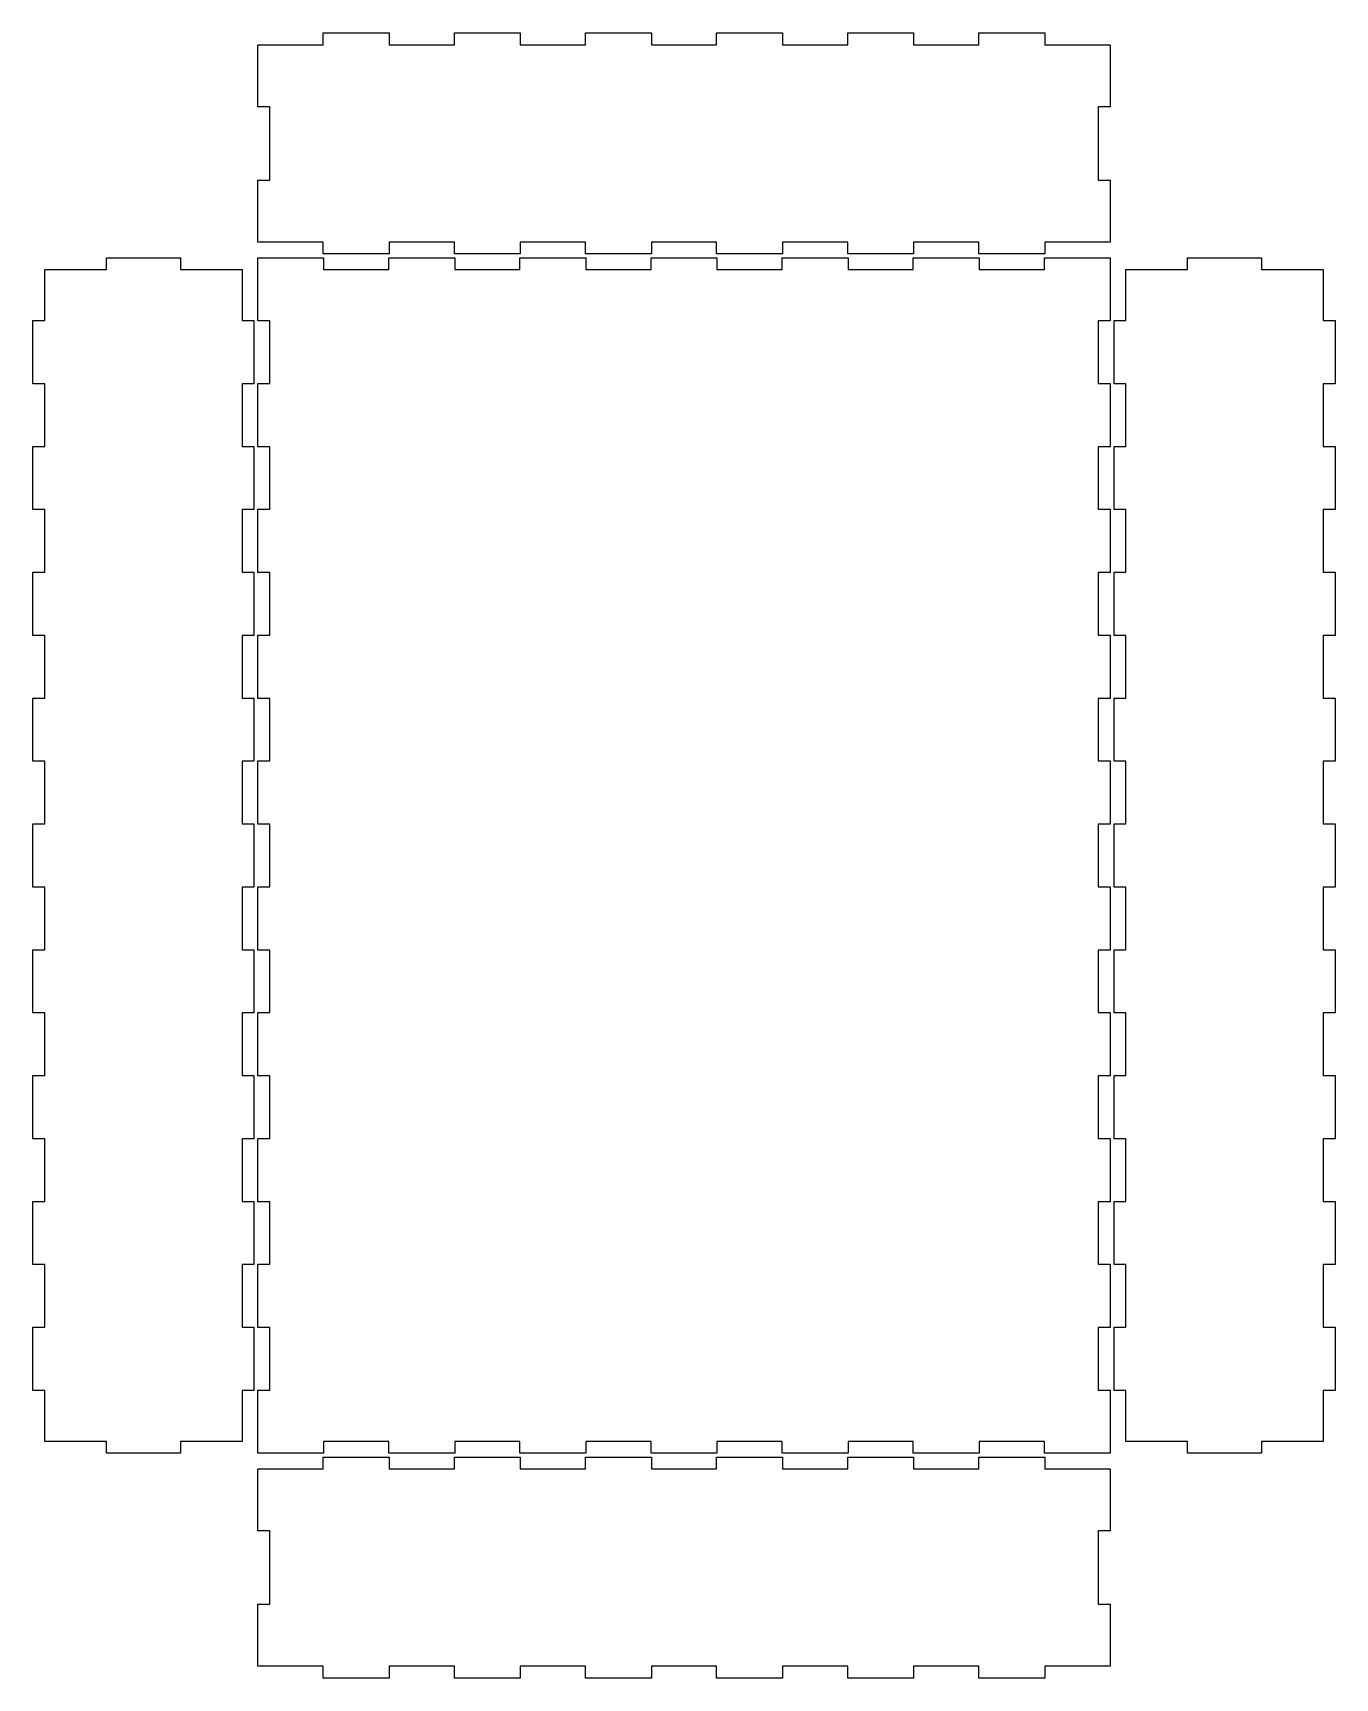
# Model space of a CAD drawing. Extents: x -204 to 3048, y -1507 to 296.
# Drawn here: x 2717.8 to 3047.8, y -941.8 to -524.8 of the extents above; entities that cross this region are included whole.
import ezdxf

# ---------------------------------------------------------------- set-up
doc = ezdxf.new("R2010")
doc.units = 0
doc.layers.add('NEWLAYER', color=7, linetype='CONTINUOUS')

msp = doc.modelspace()

# ---------------------------------------------------------------- linework, layer by layer
at = {"layer": 'NEWLAYER', "color": 7}
for points in [[(2774.76813, -527.82331), (2791.3385, -527.82331), (2791.3385, -524.82332), (2808.04388, -524.82332), (2808.04388, -527.82331), (2824.56926, -527.82331), (2824.56926, -524.82332), (2841.27467, -524.82332), (2841.27467, -527.82331), (2857.80005, -527.82331), (2857.80005, -524.82332), (2874.50543, -524.82332), (2874.50543, -527.82331), (2891.03081, -527.82331), (2891.03081, -524.82332), (2907.7362, -524.82332), (2907.7362, -527.82331), (2924.26158, -527.82331), (2924.26158, -524.82332), (2940.96696, -524.82332), (2940.96696, -527.82331), (2957.49234, -527.82331), (2957.49234, -524.82332), (2974.19772, -524.82332), (2974.19772, -527.82331), (2990.76812, -527.82331), (2990.76812, -543.53496), (2987.76813, -543.53496), (2987.76813, -562.11165), (2990.76812, -562.11165), (2990.76812, -577.8233), (2974.19772, -577.8233), (2974.19772, -580.82329), (2957.49234, -580.82329), (2957.49234, -577.8233), (2940.96696, -577.8233), (2940.96696, -580.82329), (2924.26158, -580.82329), (2924.26158, -577.8233), (2907.7362, -577.8233), (2907.7362, -580.82329), (2891.03081, -580.82329), (2891.03081, -577.8233), (2874.50543, -577.8233), (2874.50543, -580.82329), (2857.80005, -580.82329), (2857.80005, -577.8233), (2841.27467, -577.8233), (2841.27467, -580.82329), (2824.56926, -580.82329), (2824.56926, -577.8233), (2808.04388, -577.8233), (2808.04388, -580.82329), (2791.3385, -580.82329), (2791.3385, -577.8233), (2774.76813, -577.8233), (2774.76813, -562.11165), (2777.76812, -562.11165), (2777.76812, -543.53496), (2774.76813, -543.53496), (2774.76813, -527.82331)], [(2720.76812, -584.82331), (2736.3898, -584.82331), (2736.3898, -581.82332), (2755.14646, -581.82332), (2755.14646, -584.82331), (2770.76811, -584.82331), (2770.76811, -597.72566), (2773.76813, -597.72566), (2773.76813, -613.76305), (2770.76811, -613.76305), (2770.76811, -629.62042), (2773.76813, -629.62042), (2773.76813, -645.65778), (2770.76811, -645.65778), (2770.76811, -661.51514), (2773.76813, -661.51514), (2773.76813, -677.5525), (2770.76811, -677.5525), (2770.76811, -693.40989), (2773.76813, -693.40989), (2773.76813, -709.44725), (2770.76811, -709.44725), (2770.76811, -725.30461), (2773.76813, -725.30461), (2773.76813, -741.34198), (2770.76811, -741.34198), (2770.76811, -757.19937), (2773.76813, -757.19937), (2773.76813, -773.23673), (2770.76811, -773.23673), (2770.76811, -789.09409), (2773.76813, -789.09409), (2773.76813, -805.13145), (2770.76811, -805.13145), (2770.76811, -820.98884), (2773.76813, -820.98884), (2773.76813, -837.0262), (2770.76811, -837.0262), (2770.76811, -852.88359), (2773.76813, -852.88359), (2773.76813, -868.92096), (2770.76811, -868.92096), (2770.76811, -881.82331), (2755.14646, -881.82331), (2755.14646, -884.82333), (2736.3898, -884.82333), (2736.3898, -881.82331), (2720.76812, -881.82331), (2720.76812, -868.92096), (2717.76813, -868.92096), (2717.76813, -852.88359), (2720.76812, -852.88359), (2720.76812, -837.0262), (2717.76813, -837.0262), (2717.76813, -820.98884), (2720.76812, -820.98884), (2720.76812, -805.13145), (2717.76813, -805.13145), (2717.76813, -789.09409), (2720.76812, -789.09409), (2720.76812, -773.23673), (2717.76813, -773.23673), (2717.76813, -757.19937), (2720.76812, -757.19937), (2720.76812, -741.34198), (2717.76813, -741.34198), (2717.76813, -725.30461), (2720.76812, -725.30461), (2720.76812, -709.44725), (2717.76813, -709.44725), (2717.76813, -693.40989), (2720.76812, -693.40989), (2720.76812, -677.5525), (2717.76813, -677.5525), (2717.76813, -661.51514), (2720.76812, -661.51514), (2720.76812, -645.65778), (2717.76813, -645.65778), (2717.76813, -629.62042), (2720.76812, -629.62042), (2720.76812, -613.76305), (2717.76813, -613.76305), (2717.76813, -597.72566), (2720.76812, -597.72566), (2720.76812, -584.82331)], [(2774.76813, -581.82332), (2791.4285, -581.82332), (2791.4285, -584.82331), (2807.95388, -584.82331), (2807.95388, -581.82332), (2824.65926, -581.82332), (2824.65926, -584.82331), (2841.18467, -584.82331), (2841.18467, -581.82332), (2857.89005, -581.82332), (2857.89005, -584.82331), (2874.41543, -584.82331), (2874.41543, -581.82332), (2891.12081, -581.82332), (2891.12081, -584.82331), (2907.6462, -584.82331), (2907.6462, -581.82332), (2924.35158, -581.82332), (2924.35158, -584.82331), (2940.87696, -584.82331), (2940.87696, -581.82332), (2957.58234, -581.82332), (2957.58234, -584.82331), (2974.10772, -584.82331), (2974.10772, -581.82332), (2990.76812, -581.82332), (2990.76812, -597.81566), (2987.76813, -597.81566), (2987.76813, -613.67305), (2990.76812, -613.67305), (2990.76812, -629.71042), (2987.76813, -629.71042), (2987.76813, -645.56778), (2990.76812, -645.56778), (2990.76812, -661.60514), (2987.76813, -661.60514), (2987.76813, -677.4625), (2990.76812, -677.4625), (2990.76812, -693.49989), (2987.76813, -693.49989), (2987.76813, -709.35725), (2990.76812, -709.35725), (2990.76812, -725.39462), (2987.76813, -725.39462), (2987.76813, -741.25198), (2990.76812, -741.25198), (2990.76812, -757.28937), (2987.76813, -757.28937), (2987.76813, -773.14673), (2990.76812, -773.14673), (2990.76812, -789.18409), (2987.76813, -789.18409), (2987.76813, -805.04145), (2990.76812, -805.04145), (2990.76812, -821.07884), (2987.76813, -821.07884), (2987.76813, -836.9362), (2990.76812, -836.9362), (2990.76812, -852.97359), (2987.76813, -852.97359), (2987.76813, -868.83096), (2990.76812, -868.83096), (2990.76812, -884.82333), (2974.10772, -884.82333), (2974.10772, -881.82331), (2957.58234, -881.82331), (2957.58234, -884.82333), (2940.87696, -884.82333), (2940.87696, -881.82331), (2924.35158, -881.82331), (2924.35158, -884.82333), (2907.6462, -884.82333), (2907.6462, -881.82331), (2891.12081, -881.82331), (2891.12081, -884.82333), (2874.41543, -884.82333), (2874.41543, -881.82331), (2857.89005, -881.82331), (2857.89005, -884.82333), (2841.18467, -884.82333), (2841.18467, -881.82331), (2824.65926, -881.82331), (2824.65926, -884.82333), (2807.95388, -884.82333), (2807.95388, -881.82331), (2791.4285, -881.82331), (2791.4285, -884.82333), (2774.76813, -884.82333), (2774.76813, -868.83096), (2777.76812, -868.83096), (2777.76812, -852.97359), (2774.76813, -852.97359), (2774.76813, -836.9362), (2777.76812, -836.9362), (2777.76812, -821.07884), (2774.76813, -821.07884), (2774.76813, -805.04145), (2777.76812, -805.04145), (2777.76812, -789.18409), (2774.76813, -789.18409), (2774.76813, -773.14673), (2777.76812, -773.14673), (2777.76812, -757.28937), (2774.76813, -757.28937), (2774.76813, -741.25198), (2777.76812, -741.25198), (2777.76812, -725.39462), (2774.76813, -725.39462), (2774.76813, -709.35725), (2777.76812, -709.35725), (2777.76812, -693.49989), (2774.76813, -693.49989), (2774.76813, -677.4625), (2777.76812, -677.4625), (2777.76812, -661.60514), (2774.76813, -661.60514), (2774.76813, -645.56778), (2777.76812, -645.56778), (2777.76812, -629.71042), (2774.76813, -629.71042), (2774.76813, -613.67305), (2777.76812, -613.67305), (2777.76812, -597.81566), (2774.76813, -597.81566), (2774.76813, -581.82332)], [(2994.76811, -584.82331), (3010.38979, -584.82331), (3010.38979, -581.82332), (3029.14648, -581.82332), (3029.14648, -584.82331), (3044.76812, -584.82331), (3044.76812, -597.72566), (3047.76812, -597.72566), (3047.76812, -613.76305), (3044.76812, -613.76305), (3044.76812, -629.62042), (3047.76812, -629.62042), (3047.76812, -645.65778), (3044.76812, -645.65778), (3044.76812, -661.51514), (3047.76812, -661.51514), (3047.76812, -677.5525), (3044.76812, -677.5525), (3044.76812, -693.40989), (3047.76812, -693.40989), (3047.76812, -709.44725), (3044.76812, -709.44725), (3044.76812, -725.30461), (3047.76812, -725.30461), (3047.76812, -741.34198), (3044.76812, -741.34198), (3044.76812, -757.19937), (3047.76812, -757.19937), (3047.76812, -773.23673), (3044.76812, -773.23673), (3044.76812, -789.09409), (3047.76812, -789.09409), (3047.76812, -805.13145), (3044.76812, -805.13145), (3044.76812, -820.98884), (3047.76812, -820.98884), (3047.76812, -837.0262), (3044.76812, -837.0262), (3044.76812, -852.88359), (3047.76812, -852.88359), (3047.76812, -868.92096), (3044.76812, -868.92096), (3044.76812, -881.82331), (3029.14648, -881.82331), (3029.14648, -884.82333), (3010.38979, -884.82333), (3010.38979, -881.82331), (2994.76811, -881.82331), (2994.76811, -868.92096), (2991.76812, -868.92096), (2991.76812, -852.88359), (2994.76811, -852.88359), (2994.76811, -837.0262), (2991.76812, -837.0262), (2991.76812, -820.98884), (2994.76811, -820.98884), (2994.76811, -805.13145), (2991.76812, -805.13145), (2991.76812, -789.09409), (2994.76811, -789.09409), (2994.76811, -773.23673), (2991.76812, -773.23673), (2991.76812, -757.19937), (2994.76811, -757.19937), (2994.76811, -741.34198), (2991.76812, -741.34198), (2991.76812, -725.30461), (2994.76811, -725.30461), (2994.76811, -709.44725), (2991.76812, -709.44725), (2991.76812, -693.40989), (2994.76811, -693.40989), (2994.76811, -677.5525), (2991.76812, -677.5525), (2991.76812, -661.51514), (2994.76811, -661.51514), (2994.76811, -645.65778), (2991.76812, -645.65778), (2991.76812, -629.62042), (2994.76811, -629.62042), (2994.76811, -613.76305), (2991.76812, -613.76305), (2991.76812, -597.72566), (2994.76811, -597.72566), (2994.76811, -584.82331)], [(2774.76813, -888.82332), (2791.3385, -888.82332), (2791.3385, -885.82333), (2808.04388, -885.82333), (2808.04388, -888.82332), (2824.56926, -888.82332), (2824.56926, -885.82333), (2841.27467, -885.82333), (2841.27467, -888.82332), (2857.80005, -888.82332), (2857.80005, -885.82333), (2874.50543, -885.82333), (2874.50543, -888.82332), (2891.03081, -888.82332), (2891.03081, -885.82333), (2907.7362, -885.82333), (2907.7362, -888.82332), (2924.26158, -888.82332), (2924.26158, -885.82333), (2940.96696, -885.82333), (2940.96696, -888.82332), (2957.49234, -888.82332), (2957.49234, -885.82333), (2974.19772, -885.82333), (2974.19772, -888.82332), (2990.76812, -888.82332), (2990.76812, -904.53497), (2987.76813, -904.53497), (2987.76813, -923.11166), (2990.76812, -923.11166), (2990.76812, -938.82331), (2974.19772, -938.82331), (2974.19772, -941.82333), (2957.49234, -941.82333), (2957.49234, -938.82331), (2940.96696, -938.82331), (2940.96696, -941.82333), (2924.26158, -941.82333), (2924.26158, -938.82331), (2907.7362, -938.82331), (2907.7362, -941.82333), (2891.03081, -941.82333), (2891.03081, -938.82331), (2874.50543, -938.82331), (2874.50543, -941.82333), (2857.80005, -941.82333), (2857.80005, -938.82331), (2841.27467, -938.82331), (2841.27467, -941.82333), (2824.56926, -941.82333), (2824.56926, -938.82331), (2808.04388, -938.82331), (2808.04388, -941.82333), (2791.3385, -941.82333), (2791.3385, -938.82331), (2774.76813, -938.82331), (2774.76813, -923.11166), (2777.76812, -923.11166), (2777.76812, -904.53497), (2774.76813, -904.53497), (2774.76813, -888.82332)]]:
    msp.add_lwpolyline(points, dxfattribs=at)

doc.saveas('drawing.dxf')
